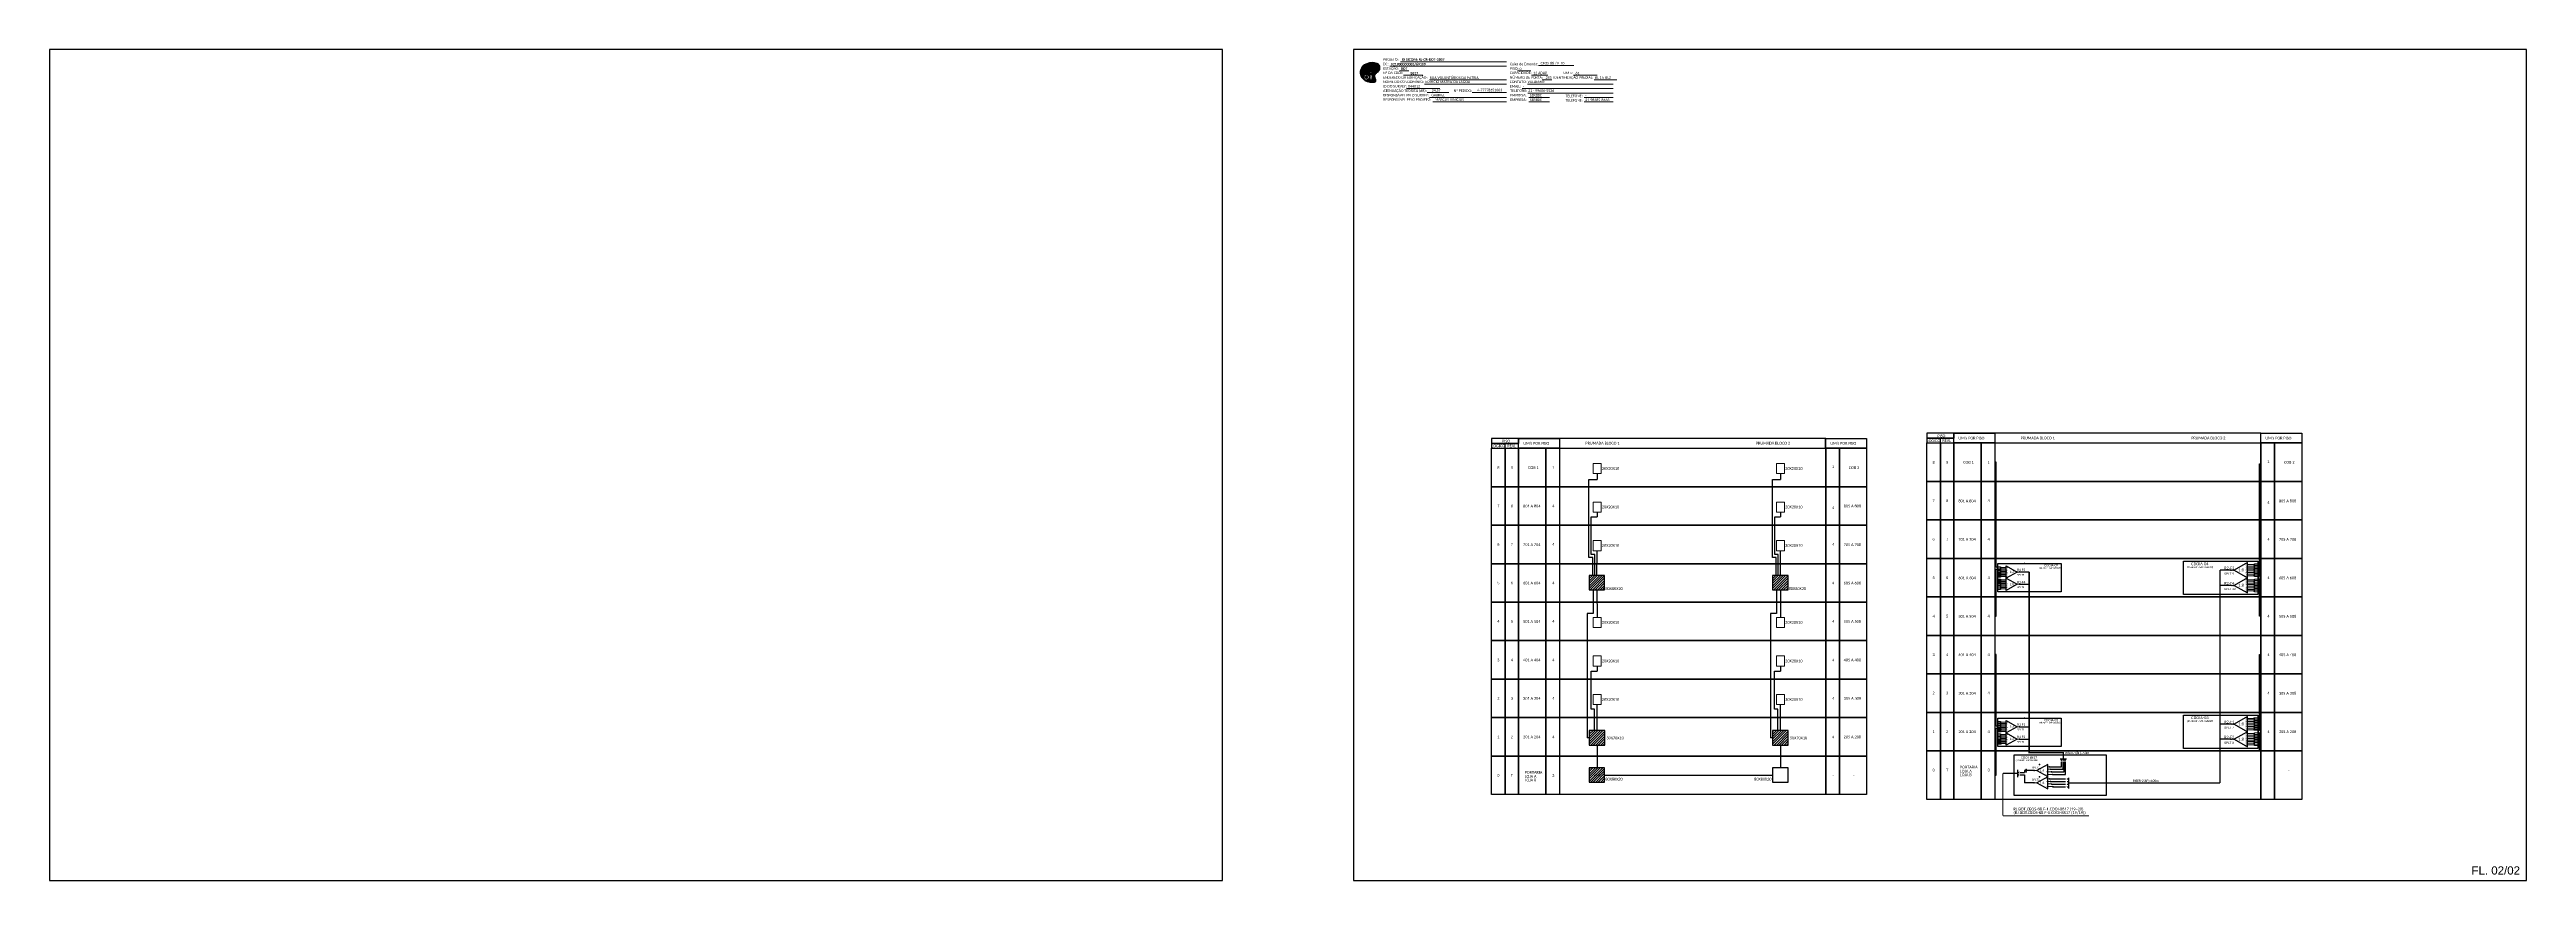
# Paper-space layout 'CDOI-8817' of a CAD drawing. Header units: inches. Extents: x 1 to 1772, y 2 to 596.
# The model-space entities are those that its viewports show. They can reach past a viewport. Long polylines and large blocks are cut down to what shows.
import ezdxf
from ezdxf.enums import TextEntityAlignment as Align

# ---------------------------------------------------------------- set-up
doc = ezdxf.new("R2010")
doc.units = ezdxf.units.IN
doc.header["$MEASUREMENT"] = 0
doc.linetypes.add('ARILSUPP', pattern=[2.98, 1.42, -0.71, 0.14, -0.71])
doc.layers.add('LC1', color=3, linetype='Continuous')
doc.styles.add('ARIAL', font='arial.ttf')
doc.styles.add('WMF-Calibri0', font='calibri.ttf')
doc.styles.add('WMF-Calibri1', font='calibrib.ttf')
pattern_1 = [(45, (12.0933, 1.386), (-0.8838835, 0.8838835), [])]
pattern_2 = [(45, (143.2108, 1.386), (-0.8838835, 0.8838835), [])]

# ---------------------------------------------------------------- blocks, each defined once
blk = doc.blocks.new('SPLITTER_')
blk.add_point((0, 0))
at = {"style": 'ARIAL', "flags": 4}
blk.add_attdef('SPLT', (0, -3.3), '', height=1.5, dxfattribs=at)
blk = doc.blocks.new('SPLT_1-4_DIV_DIR')
h = blk.add_hatch(color=3)
h.dxf.hatch_style = 1
edge = h.paths.add_edge_path()
edge.add_arc((13.3, 3.5), 0.242, 0, 360)
h = blk.add_hatch(color=3)
h.dxf.hatch_style = 1
edge = h.paths.add_edge_path()
edge.add_arc((14.3, 1.2), 0.242, 0, 360)
h = blk.add_hatch(color=3)
h.dxf.hatch_style = 1
edge = h.paths.add_edge_path()
edge.add_arc((15.3, -1.1), 0.242, 0, 360)
h = blk.add_hatch(color=3)
h.dxf.hatch_style = 1
edge = h.paths.add_edge_path()
edge.add_arc((16.3, -3.4), 0.242, 0, 360)
at = {"color": 1, "lineweight": 0}
blk.add_lwpolyline([(2.2, 0), (0, 0)], dxfattribs=at)
at = {"color": 1}
blk.add_lwpolyline([(11.9, 5.4), (2.2, 0), (11.9, -5.4), (11.9, 5.4)], dxfattribs=at)
at = {"color": 7, "lineweight": 0}
for points in [[(13.3, 3.5), (11.9, 3.5)], [(11.9, 1.2), (14.3, 1.2)], [(11.9, -1.1), (15.3, -1.1)], [(11.9, -3.4), (16.3, -3.4)]]:
    blk.add_lwpolyline(points, dxfattribs=at)
at = {"color": 3}
for centre in [(13.3, 3.5), (14.3, 1.2), (15.3, -1.1), (16.3, -3.4)]:
    blk.add_circle(centre, 0.242, dxfattribs=at)
at = {"color": 1, "style": 'ARIAL'}
for s, height, p in [('1:4', 2, (4.9, -0.9)), ('S1', 0.75, (10.5, 3.1)), ('S2', 0.75, (10.5, 0.8)), ('S3', 0.75, (10.5, -1.5)), ('S4', 0.75, (10.5, -3.8))]:
    blk.add_text(s, height=height, dxfattribs=at).set_placement(p)
blk = doc.blocks.new('SPLT_1-8_SC-APC_ESQ')
at = {"color": 3, "lineweight": 0}
for points in [[(2.4, -3), (0, -3)], [(2.4, -4), (0, -4)], [(2.4, -4.2), (0, -4.2)], [(2.4, -5.2), (0, -5.2)], [(2.4, -5.3), (0, -5.3)], [(2.4, -6.3), (0, -6.3)], [(2.4, -6.5), (0, -6.5)], [(2.4, -7.5), (0, -7.5)], [(2.4, -7.6), (0, -7.6)], [(2.4, -8.6), (0, -8.6)], [(2.4, -8.8), (0, -8.8)], [(2.4, -9.8), (0, -9.8)], [(2.4, -9.9), (0, -9.9)], [(2.4, -10.9), (0, -10.9)], [(2.4, -11.1), (0, -11.1)], [(2.4, -12.1), (0, -12.1)], [(2.4, -3), (2.4, -4)], [(2.4, -4.2), (2.4, -5.2)], [(2.4, -5.3), (2.4, -6.3)], [(2.4, -6.5), (2.4, -7.5)], [(2.4, -7.6), (2.4, -8.6)], [(2.4, -8.8), (2.4, -9.8)], [(2.4, -9.9), (2.4, -10.9)], [(2.4, -11.1), (2.4, -12.1)], [(3, -3.5), (7.4, -3.5)], [(7.4, -4.7), (3, -4.7)], [(7.4, -5.8), (3, -5.8)], [(7.4, -7), (3, -7)], [(7.4, -8.1), (3, -8.1)], [(7.4, -9.3), (3, -9.3)], [(7.4, -10.4), (3, -10.4)], [(7.4, -11.6), (3, -11.6)]]:
    blk.add_lwpolyline(points, dxfattribs=at)
for points in [[(3, -3.2), (2.4, -3.2), (2.4, -3.8), (3, -3.8)], [(3, -4.4), (2.4, -4.4), (2.4, -5), (3, -5)], [(3, -5.5), (2.4, -5.5), (2.4, -6.1), (3, -6.1)], [(3, -6.7), (2.4, -6.7), (2.4, -7.3), (3, -7.3)], [(3, -7.8), (2.4, -7.8), (2.4, -8.4), (3, -8.4)], [(3, -9), (2.4, -9), (2.4, -9.6), (3, -9.6)], [(3, -10.1), (2.4, -10.1), (2.4, -10.7), (3, -10.7)], [(3, -11.3), (2.4, -11.3), (2.4, -11.9), (3, -11.9)]]:
    blk.add_lwpolyline(points, close=True, dxfattribs=at)
at = {"color": 1}
blk.add_lwpolyline([(7.4, -2.1), (17, -7.5), (7.4, -13), (7.4, -2.1)], dxfattribs=at)
at = {"color": 1, "lineweight": 0}
blk.add_lwpolyline([(17, -7.5), (19.3, -7.5)], dxfattribs=at)
at = {"color": 1, "style": 'ARIAL'}
for s, height, p in [('S2', 0.75, (7.6, -5)), ('S3', 0.75, (7.6, -6.2)), ('S4', 0.75, (7.6, -7.4)), ('S5', 0.75, (7.5, -8.6)), ('S6', 0.75, (7.6, -9.7)), ('S7', 0.75, (7.6, -10.8)), ('S8', 0.75, (7.6, -11.9)), ('S1', 0.75, (7.7, -3.8)), ('1:8', 2, (10.5, -8.4))]:
    blk.add_text(s, height=height, dxfattribs=at).set_placement(p)
blk = doc.blocks.new('A$C415C251F')
at = {"color": 3}
blk.add_point((0, 0), dxfattribs=at)
blk = doc.blocks.new('LEG_CDOIA8_C-SPLT_ESQ')
at = {"color": 3, "extrusion": (0, 0, -1), "xscale": -1, "zscale": -1}
blk.add_blockref('A$C415C251F', (0, 0), dxfattribs=at)
at = {"style": 'ARIAL', "flags": 4}
blk.add_attdef('SPLITAGEM', text='', height=1.5, dxfattribs=at).set_placement((18.6, -12.6), align=Align.CENTER)
at = {"color": 1, "style": 'WMF-Calibri0', "flags": 4}
blk.add_attdef('MODELO', text='', height=1.5, dxfattribs=at).set_placement((22.5, -4.5), align=Align.CENTER)
blk.add_attdef('CDO', (21.4, -2.6), '', height=2, dxfattribs=at)
blk = doc.blocks.new('OI')
h = blk.add_hatch(color=40)
edge = h.paths.add_edge_path()
edge.add_spline(control_points=[(4.4, -0.7), (3.9, -1), (3.3, -1.5), (2.8, -2.6), (2.9, -3.5), (3.1, -4.3), (3.3, -4.9), (3.4, -5.4), (3.4, -5.9), (3.2, -6.4), (2.5, -6.6), (1.7, -6.6), (0.6, -6.7), (-0.6, -6.4), (-1.6, -6.1), (-2.8, -5.6), (-3.9, -4.8), (-4.9, -3.7), (-5.3, -2.6), (-5.6, -1.9), (-5.8, -1), (-5.7, 0.5), (-5.1, 2), (-4.1, 3), (-3.3, 3.6), (-2.4, 4.2), (-1.4, 4.4), (-0.6, 4.7), (0.8, 4.9), (2.2, 5), (3.8, 4.6), (4.7, 4.2), (5.4, 3.7), (5.8, 3), (6, 2.2), (6, 1.5), (5.7, 0.6), (5.3, 0.1), (4.9, -0.4), (4.5, -0.6), (4.4, -0.7)], knot_values=[0, 0, 0, 0, 1.60434, 2.417191, 3.427595, 4.282808, 4.776746, 5.304182, 5.888771, 6.258406, 6.858137, 7.79129, 8.986195, 10.124242, 11.187857, 12.242908, 13.953784, 15.414161, 16.515391, 17.349188, 17.675853, 19.552021, 21.515531, 22.568638, 23.63245, 24.621084, 25.782718, 26.745347, 27.142653, 29.870543, 31.004649, 31.921532, 32.709589, 33.801391, 34.042471, 35.192333, 35.971461, 36.628871, 37.254359, 37.836911, 37.836911, 37.836911, 37.836911], degree=3, periodic=0)
h.paths.add_polyline_path([(1.1, -0.9, -1), (0, -0.9, -1)], flags=16)
edge = h.paths.add_edge_path(flags=16)
edge.add_ellipse((0.6, -3.6), major_axis=(-0.02, 1.71), ratio=0.361305, start_angle=0, end_angle=360)
h.paths.add_polyline_path([(-0.4, -3.6, -1), (-3.8, -3.6, -1)], flags=16)
edge = h.paths.add_edge_path(flags=0)
edge.add_ellipse((-2.1, -3.6), major_axis=(0, 0.885), ratio=0.758294, start_angle=0, end_angle=360)
at = {"color": 40}
for centre, radius in [((-2.1, -3.6), 1.72), ((0.5, -0.9), 0.587)]:
    blk.add_circle(centre, radius, dxfattribs=at)
blk.add_ellipse((-2.1, -3.6), major_axis=(0, 0.885), ratio=0.758294, start_param=-3.14159265358979, end_param=3.14159265358979, dxfattribs=at)
blk.add_ellipse((0.6, -3.6), major_axis=(-0.02, 1.71), ratio=0.361305, dxfattribs=at)
at = {"color": 40, "start_tangent": (-0.800898, -0.598801), "end_tangent": (-0.800898, -0.598801)}
blk.add_spline([(4.4, -0.7), (3.2, -1.8), (2.9, -2.5), (2.9, -3.5), (3.1, -4.4), (3.3, -4.8), (3.4, -5.4), (3.4, -6), (3.2, -6.3), (2.7, -6.5), (1.7, -6.6), (0.5, -6.6), (-0.6, -6.4), (-1.6, -6.1), (-2.6, -5.7), (-3.9, -4.7), (-4.9, -3.6), (-5.4, -2.6), (-5.6, -1.8), (-5.7, -1.5), (-5.6, 0.4), (-4.8, 2.2), (-4.1, 3), (-3.3, 3.6), (-2.4, 4.1), (-1.3, 4.5), (-0.4, 4.7), (0, 4.8), (2.7, 4.8), (3.8, 4.5), (4.7, 4.2), (5.3, 3.7), (5.9, 2.7), (5.9, 2.5), (5.9, 1.3), (5.7, 0.6), (5.3, 0.1), (4.8, -0.4), (4.4, -0.7)], degree=3, dxfattribs=at)

msp = doc.modelspace()

# ---------------------------------------------------------------- hatches: boundary and pattern name
h = msp.add_hatch()
h.set_pattern_fill('ANSI31', color=1, scale=10, style=0)
h.set_pattern_definition(pattern_1)
h.paths.add_polyline_path([(2137.4, 1054), (2137.4, 1064.3), (2126.3, 1064.3), (2126.3, 1054)])
h = msp.add_hatch()
h.set_pattern_fill('ANSI31', color=1, scale=10, style=0)
h.set_pattern_definition(pattern_2)
h.paths.add_polyline_path([(2268.5, 1054), (2268.5, 1064.3), (2257.4, 1064.3), (2257.4, 1054)])
h = msp.add_hatch(color=3)
h.dxf.hatch_style = 1
edge = h.paths.add_edge_path()
edge.add_arc((2434, 1066.8), 0.207, 0, 360)
h = msp.add_hatch(color=3)
h.dxf.hatch_style = 1
edge = h.paths.add_edge_path()
edge.add_arc((2585.2, 1068.1), 0.256, 0, 360)
h = msp.add_hatch(color=3)
h.dxf.hatch_style = 1
edge = h.paths.add_edge_path()
edge.add_arc((2434, 1058), 0.207, 0, 360)
h = msp.add_hatch(color=3)
h.dxf.hatch_style = 1
edge = h.paths.add_edge_path()
edge.add_arc((2585.2, 1057.2), 0.256, 0, 360)
h = msp.add_hatch(color=3)
h.dxf.hatch_style = 1
edge = h.paths.add_edge_path()
edge.add_arc((2434, 956.1), 0.207, 0, 360)
h = msp.add_hatch(color=3)
h.dxf.hatch_style = 1
edge = h.paths.add_edge_path()
edge.add_arc((2585.2, 958.1), 0.256, 0, 360)
h = msp.add_hatch()
h.set_pattern_fill('ANSI31', color=1, scale=10, style=0)
h.set_pattern_definition(pattern_1)
h.paths.add_polyline_path([(2126.4, 953.4), (2126.4, 943), (2137.5, 943), (2137.5, 953.4)])
h = msp.add_hatch()
h.set_pattern_fill('ANSI31', color=1, scale=10, style=0)
h.set_pattern_definition(pattern_2)
h.paths.add_polyline_path([(2257.5, 953.4), (2257.5, 943), (2268.7, 943), (2268.7, 953.4)])
h = msp.add_hatch(color=3)
h.dxf.hatch_style = 1
edge = h.paths.add_edge_path()
edge.add_arc((2434, 947.3), 0.207, 0, 360)
h = msp.add_hatch(color=3)
h.dxf.hatch_style = 1
edge = h.paths.add_edge_path()
edge.add_arc((2585.2, 947.2), 0.256, 0, 360)
h = msp.add_hatch()
h.set_pattern_fill('ANSI31', color=1, scale=10, style=0)
h.set_pattern_definition(pattern_1)
h.paths.add_polyline_path([(2126.3, 926.8), (2126.3, 916.5), (2137.4, 916.5), (2137.4, 926.8)])
h.paths.add_polyline_path([(2129, 920.2), (2134.7, 920.2), (2134.7, 923.1), (2129, 923.1)], flags=24)
h = msp.add_hatch(color=3)
h.dxf.hatch_style = 1
edge = h.paths.add_edge_path()
edge.add_arc((2444.5, 924.8), 0.205, 0, 360)
h = msp.add_hatch(color=3)
h.dxf.hatch_style = 1
edge = h.paths.add_edge_path()
edge.add_arc((2444.5, 916.1), 0.205, 0, 360)

# ---------------------------------------------------------------- linework, layer by layer
for points in [[(1957.9, 846.3), (2796.5, 846.3), (2796.5, 1440.3), (1957.9, 1440.3), (1957.9, 846.3)], [(1957.9, 846.3), (2796.5, 846.3), (2796.5, 1440.3), (1957.9, 1440.3), (1957.9, 846.3)], [(2066.2, 1155.2), (2066.2, 1158.7)], [(2075.9, 1155.2), (2295.5, 1155.2), (2295.5, 1162.1), (2075.9, 1162.1), (2075.9, 1162.1), (2075.9, 1158.7)], [(2295.4, 1155.2), (2295.4, 1162.1)], [(2377.4, 1159), (2377.4, 1162.4)], [(2387.1, 1159), (2606.6, 1159), (2606.6, 1165.9), (2387.1, 1165.9), (2387.1, 1165.9), (2387.1, 1162.4)], [(2606.6, 1159), (2606.6, 1165.9)], [(2132, 999.5), (2132, 995.8)], [(2263.1, 999.5), (2263.1, 995.8)], [(2137.4, 921.6), (2257.5, 921.6)]]:
    msp.add_lwpolyline(points)
at = {"color": 7, "lineweight": 0}
for points in [[(1983.7, 1428.3), (2067.3, 1428.3)], [(1990.8, 1425), (1997.4, 1425)], [(1991.4, 1431.5), (2067.3, 1431.5)], [(1993.5, 1421.9), (2007.5, 1421.9)], [(2012.1, 1418.7), (2067.3, 1418.7)], [(2075.1, 1425), (2084.6, 1425)], [(2085.2, 1421.9), (2096.8, 1421.9)], [(2090.2, 1428.8), (2115.3, 1428.8)], [(2092.8, 1418.7), (2099.7, 1418.7)], [(2115.1, 1421.9), (2132, 1421.9)], [(2129.9, 1418.7), (2146.1, 1418.7)], [(1995.8, 1412.5), (2019.5, 1412.5)], [(2008.7, 1415.6), (2067.3, 1415.6)], [(2010.4, 1409.6), (2026, 1409.6)], [(2012.1, 1406), (2067.3, 1406)], [(2014.6, 1402.8), (2067.3, 1402.8)], [(2042.7, 1409.6), (2067.2, 1409.6)], [(2043.2, 1409.6), (2067.3, 1409.6)], [(2078.3, 1412.3), (2143.5, 1412.3)], [(2082.3, 1415.6), (2143.5, 1415.6)], [(2082.5, 1409.1), (2143.5, 1409.1)], [(2083.2, 1406), (2098, 1406)], [(2083.2, 1402.8), (2098, 1402.8)], [(2122.8, 1406), (2143.5, 1406)], [(2122.8, 1402.8), (2143.5, 1402.8)]]:
    msp.add_lwpolyline(points, dxfattribs=at)
at = {"color": 0}
for points in [[(2056.5, 1158.7), (2075.9, 1158.7), (2075.9, 1162.1), (2056.5, 1162.1)], [(2056.5, 1155.2), (2075.9, 1155.2), (2075.9, 1158.7), (2056.5, 1158.7)], [(2367.7, 1162.4), (2387.1, 1162.4), (2387.1, 1165.9), (2367.7, 1165.9)], [(2367.7, 1159), (2387.1, 1159), (2387.1, 1162.4), (2367.7, 1162.4)]]:
    msp.add_lwpolyline(points, close=True, dxfattribs=at)
for points in [[(2056.5, 1155.2), (2066.2, 1155.2), (2066.2, 1127.7), (2056.5, 1127.7)], [(2066.2, 1155.2), (2075.9, 1155.2), (2075.9, 1127.7), (2066.2, 1127.7)], [(2075.9, 1162.1), (2105.1, 1162.1), (2105.1, 1155.2), (2075.9, 1155.2)], [(2075.9, 1155.2), (2295.5, 1155.2), (2295.5, 1127.7), (2075.9, 1127.7)], [(2075.9, 1155.2), (2095.4, 1155.2), (2095.4, 1127.7), (2075.9, 1127.7)], [(2095.4, 1155.2), (2105.1, 1155.2), (2105.1, 1127.7), (2095.4, 1127.7)], [(2295.5, 1162.1), (2324.6, 1162.1), (2324.6, 1155.2), (2295.5, 1155.2)], [(2295.5, 1155.2), (2305.2, 1155.2), (2305.2, 1127.7), (2295.5, 1127.7)], [(2305.2, 1155.2), (2324.6, 1155.2), (2324.6, 1127.7), (2305.2, 1127.7)], [(2367.7, 1159), (2377.4, 1159), (2377.4, 1131.5), (2367.7, 1131.5)], [(2377.4, 1159), (2387.1, 1159), (2387.1, 1131.5), (2377.4, 1131.5)], [(2387.1, 1165.9), (2416.3, 1165.9), (2416.3, 1159), (2387.1, 1159)], [(2387.1, 1159), (2606.6, 1159), (2606.6, 1131.5), (2387.1, 1131.5)], [(2387.1, 1159), (2406.6, 1159), (2406.6, 1131.5), (2387.1, 1131.5)], [(2406.6, 1159), (2416.3, 1159), (2416.3, 1131.5), (2406.6, 1131.5)], [(2606.6, 1165.9), (2635.8, 1165.9), (2635.8, 1159), (2606.6, 1159)], [(2606.6, 1159), (2616.4, 1159), (2616.4, 1131.5), (2606.6, 1131.5)], [(2616.4, 1159), (2635.8, 1159), (2635.8, 1131.5), (2616.4, 1131.5)], [(2056.5, 1127.7), (2066.2, 1127.7), (2066.2, 1100.2), (2056.5, 1100.2)], [(2066.2, 1127.7), (2075.9, 1127.7), (2075.9, 1100.2), (2066.2, 1100.2)], [(2075.9, 1127.7), (2295.5, 1127.7), (2295.5, 1100.2), (2075.9, 1100.2)], [(2075.9, 1127.7), (2095.4, 1127.7), (2095.4, 1100.2), (2075.9, 1100.2)], [(2095.4, 1127.7), (2105.1, 1127.7), (2105.1, 1100.2), (2095.4, 1100.2)], [(2295.5, 1127.7), (2305.2, 1127.7), (2305.2, 1100.2), (2295.5, 1100.2)], [(2305.2, 1127.7), (2324.6, 1127.7), (2324.6, 1100.2), (2305.2, 1100.2)], [(2367.7, 1131.5), (2377.4, 1131.5), (2377.4, 1104), (2367.7, 1104)], [(2377.4, 1131.5), (2387.1, 1131.5), (2387.1, 1104), (2377.4, 1104)], [(2387.1, 1131.5), (2606.6, 1131.5), (2606.6, 1104), (2387.1, 1104)], [(2387.1, 1131.5), (2406.6, 1131.5), (2406.6, 1104), (2387.1, 1104)], [(2406.6, 1131.5), (2416.3, 1131.5), (2416.3, 1104), (2406.6, 1104)], [(2606.6, 1131.5), (2616.4, 1131.5), (2616.4, 1104), (2606.6, 1104)], [(2616.4, 1131.5), (2635.8, 1131.5), (2635.8, 1104), (2616.4, 1104)], [(2056.5, 1100.2), (2066.2, 1100.2), (2066.2, 1072.7), (2056.5, 1072.7)], [(2066.2, 1100.2), (2075.9, 1100.2), (2075.9, 1072.7), (2066.2, 1072.7)], [(2075.9, 1100.2), (2295.5, 1100.2), (2295.5, 1072.7), (2075.9, 1072.7)], [(2075.9, 1100.2), (2095.4, 1100.2), (2095.4, 1072.7), (2075.9, 1072.7)], [(2095.4, 1100.2), (2105.1, 1100.2), (2105.1, 1072.7), (2095.4, 1072.7)], [(2295.5, 1100.2), (2305.2, 1100.2), (2305.2, 1072.7), (2295.5, 1072.7)], [(2305.2, 1100.2), (2324.6, 1100.2), (2324.6, 1072.7), (2305.2, 1072.7)], [(2367.7, 1104), (2377.4, 1104), (2377.4, 1076.5), (2367.7, 1076.5)], [(2377.4, 1104), (2387.1, 1104), (2387.1, 1076.5), (2377.4, 1076.5)], [(2387.1, 1104), (2606.6, 1104), (2606.6, 1076.5), (2387.1, 1076.5)], [(2387.1, 1104), (2406.6, 1104), (2406.6, 1076.5), (2387.1, 1076.5)], [(2406.6, 1104), (2416.3, 1104), (2416.3, 1076.5), (2406.6, 1076.5)], [(2606.6, 1104), (2616.4, 1104), (2616.4, 1076.5), (2606.6, 1076.5)], [(2616.4, 1104), (2635.8, 1104), (2635.8, 1076.5), (2616.4, 1076.5)], [(2056.5, 1072.7), (2066.2, 1072.7), (2066.2, 1045.2), (2056.5, 1045.2)], [(2066.2, 1072.7), (2075.9, 1072.7), (2075.9, 1045.2), (2066.2, 1045.2)], [(2075.9, 1072.7), (2295.5, 1072.7), (2295.5, 1045.2), (2075.9, 1045.2)], [(2075.9, 1072.7), (2095.4, 1072.7), (2095.4, 1045.2), (2075.9, 1045.2)], [(2095.4, 1072.7), (2105.1, 1072.7), (2105.1, 1045.2), (2095.4, 1045.2)], [(2295.5, 1072.7), (2305.2, 1072.7), (2305.2, 1045.2), (2295.5, 1045.2)], [(2305.2, 1072.7), (2324.6, 1072.7), (2324.6, 1045.2), (2305.2, 1045.2)], [(2367.7, 1076.5), (2377.4, 1076.5), (2377.4, 1049), (2367.7, 1049)], [(2377.4, 1076.5), (2387.1, 1076.5), (2387.1, 1049), (2377.4, 1049)], [(2387.1, 1076.5), (2606.6, 1076.5), (2606.6, 1049), (2387.1, 1049)], [(2387.1, 1076.5), (2406.6, 1076.5), (2406.6, 1049), (2387.1, 1049)], [(2406.6, 1076.5), (2416.3, 1076.5), (2416.3, 1049), (2406.6, 1049)], [(2606.6, 1076.5), (2616.4, 1076.5), (2616.4, 1049), (2606.6, 1049)], [(2616.4, 1076.5), (2635.8, 1076.5), (2635.8, 1049), (2616.4, 1049)], [(2056.5, 1045.2), (2066.2, 1045.2), (2066.2, 1017.7), (2056.5, 1017.7)], [(2066.2, 1045.2), (2075.9, 1045.2), (2075.9, 1017.7), (2066.2, 1017.7)], [(2075.9, 1045.2), (2295.5, 1045.2), (2295.5, 1017.7), (2075.9, 1017.7)], [(2075.9, 1045.2), (2095.4, 1045.2), (2095.4, 1017.7), (2075.9, 1017.7)], [(2095.4, 1045.2), (2105.1, 1045.2), (2105.1, 1017.7), (2095.4, 1017.7)], [(2295.5, 1045.2), (2305.2, 1045.2), (2305.2, 1017.7), (2295.5, 1017.7)], [(2305.2, 1045.2), (2324.6, 1045.2), (2324.6, 1017.7), (2305.2, 1017.7)], [(2367.7, 1049), (2377.4, 1049), (2377.4, 1021.4), (2367.7, 1021.4)], [(2377.4, 1049), (2387.1, 1049), (2387.1, 1021.4), (2377.4, 1021.4)], [(2387.1, 1049), (2606.6, 1049), (2606.6, 1021.4), (2387.1, 1021.4)], [(2387.1, 1049), (2406.6, 1049), (2406.6, 1021.4), (2387.1, 1021.4)], [(2406.6, 1049), (2416.3, 1049), (2416.3, 1021.4), (2406.6, 1021.4)], [(2606.6, 1049), (2616.4, 1049), (2616.4, 1021.4), (2606.6, 1021.4)], [(2616.4, 1049), (2635.8, 1049), (2635.8, 1021.4), (2616.4, 1021.4)], [(2056.5, 1017.7), (2066.2, 1017.7), (2066.2, 990.2), (2056.5, 990.2)], [(2066.2, 1017.7), (2075.9, 1017.7), (2075.9, 990.2), (2066.2, 990.2)], [(2075.9, 1017.7), (2295.5, 1017.7), (2295.5, 990.2), (2075.9, 990.2)], [(2075.9, 1017.7), (2095.4, 1017.7), (2095.4, 990.2), (2075.9, 990.2)], [(2095.4, 1017.7), (2105.1, 1017.7), (2105.1, 990.2), (2095.4, 990.2)], [(2295.5, 1017.7), (2305.2, 1017.7), (2305.2, 990.2), (2295.5, 990.2)], [(2305.2, 1017.7), (2324.6, 1017.7), (2324.6, 990.2), (2305.2, 990.2)], [(2367.7, 1021.4), (2377.4, 1021.4), (2377.4, 993.9), (2367.7, 993.9)], [(2377.4, 1021.4), (2387.1, 1021.4), (2387.1, 993.9), (2377.4, 993.9)], [(2387.1, 1021.4), (2606.6, 1021.4), (2606.6, 993.9), (2387.1, 993.9)], [(2387.1, 1021.4), (2406.6, 1021.4), (2406.6, 993.9), (2387.1, 993.9)], [(2406.6, 1021.4), (2416.3, 1021.4), (2416.3, 993.9), (2406.6, 993.9)], [(2606.6, 1021.4), (2616.4, 1021.4), (2616.4, 993.9), (2606.6, 993.9)], [(2616.4, 1021.4), (2635.8, 1021.4), (2635.8, 993.9), (2616.4, 993.9)], [(2367.7, 993.9), (2377.4, 993.9), (2377.4, 966.4), (2367.7, 966.4)], [(2377.4, 993.9), (2387.1, 993.9), (2387.1, 966.4), (2377.4, 966.4)], [(2387.1, 993.9), (2606.6, 993.9), (2606.6, 966.4), (2387.1, 966.4)], [(2387.1, 993.9), (2406.6, 993.9), (2406.6, 966.4), (2387.1, 966.4)], [(2406.6, 993.9), (2416.3, 993.9), (2416.3, 966.4), (2406.6, 966.4)], [(2606.6, 993.9), (2616.4, 993.9), (2616.4, 966.4), (2606.6, 966.4)], [(2616.4, 993.9), (2635.8, 993.9), (2635.8, 966.4), (2616.4, 966.4)], [(2056.5, 990.2), (2066.2, 990.2), (2066.2, 962.7), (2056.5, 962.7)], [(2066.2, 990.2), (2075.9, 990.2), (2075.9, 962.7), (2066.2, 962.7)], [(2075.9, 990.2), (2295.5, 990.2), (2295.5, 962.7), (2075.9, 962.7)], [(2075.9, 990.2), (2095.4, 990.2), (2095.4, 962.7), (2075.9, 962.7)], [(2095.4, 990.2), (2105.1, 990.2), (2105.1, 962.7), (2095.4, 962.7)], [(2295.5, 990.2), (2305.2, 990.2), (2305.2, 962.7), (2295.5, 962.7)], [(2305.2, 990.2), (2324.6, 990.2), (2324.6, 962.7), (2305.2, 962.7)], [(2056.5, 962.7), (2066.2, 962.7), (2066.2, 935.2), (2056.5, 935.2)], [(2066.2, 962.7), (2075.9, 962.7), (2075.9, 935.2), (2066.2, 935.2)], [(2075.9, 962.7), (2295.5, 962.7), (2295.5, 935.2), (2075.9, 935.2)], [(2075.9, 962.7), (2095.4, 962.7), (2095.4, 935.2), (2075.9, 935.2)], [(2095.4, 962.7), (2105.1, 962.7), (2105.1, 935.2), (2095.4, 935.2)], [(2295.5, 962.7), (2305.2, 962.7), (2305.2, 935.2), (2295.5, 935.2)], [(2305.2, 962.7), (2324.6, 962.7), (2324.6, 935.2), (2305.2, 935.2)], [(2367.7, 966.4), (2377.4, 966.4), (2377.4, 938.9), (2367.7, 938.9)], [(2377.4, 966.4), (2387.1, 966.4), (2387.1, 938.9), (2377.4, 938.9)], [(2387.1, 966.4), (2606.6, 966.4), (2606.6, 938.9), (2387.1, 938.9)], [(2387.1, 966.4), (2406.6, 966.4), (2406.6, 938.9), (2387.1, 938.9)], [(2406.6, 966.4), (2416.3, 966.4), (2416.3, 938.9), (2406.6, 938.9)], [(2606.6, 966.4), (2616.4, 966.4), (2616.4, 938.9), (2606.6, 938.9)], [(2616.4, 966.4), (2635.8, 966.4), (2635.8, 938.9), (2616.4, 938.9)], [(2367.7, 938.9), (2377.4, 938.9), (2377.4, 904.1), (2367.7, 904.1)], [(2377.4, 938.9), (2387.1, 938.9), (2387.1, 904.1), (2377.4, 904.1)], [(2387.1, 938.9), (2606.6, 938.9), (2606.6, 904.1), (2387.1, 904.1)], [(2387.1, 938.9), (2406.6, 938.9), (2406.6, 904.1), (2387.1, 904.1)], [(2406.6, 938.9), (2416.3, 938.9), (2416.3, 904.1), (2406.6, 904.1)], [(2606.6, 938.9), (2616.4, 938.9), (2616.4, 904.1), (2606.6, 904.1)], [(2616.4, 938.9), (2635.8, 938.9), (2635.8, 904.1), (2616.4, 904.1)], [(2056.5, 935.2), (2066.2, 935.2), (2066.2, 907.7), (2056.5, 907.7)], [(2066.2, 935.2), (2075.9, 935.2), (2075.9, 907.7), (2066.2, 907.7)], [(2075.9, 935.2), (2295.5, 935.2), (2295.5, 907.7), (2075.9, 907.7)], [(2075.9, 935.2), (2095.4, 935.2), (2095.4, 907.7), (2075.9, 907.7)], [(2095.4, 935.2), (2105.1, 935.2), (2105.1, 907.7), (2095.4, 907.7)], [(2295.5, 935.2), (2305.2, 935.2), (2305.2, 907.7), (2295.5, 907.7)], [(2305.2, 935.2), (2324.6, 935.2), (2324.6, 907.7), (2305.2, 907.7)]]:
    msp.add_lwpolyline(points, close=True)
at = {"color": 0, "lineweight": 0}
for points in [[(2129.2, 1144.3), (2134.8, 1144.3), (2134.8, 1137.1), (2129.2, 1137.1)], [(2260.3, 1144.3), (2265.9, 1144.3), (2265.9, 1137.1), (2260.3, 1137.1)], [(2129.2, 1116.8), (2134.8, 1116.8), (2134.8, 1109.6), (2129.2, 1109.6)], [(2260.3, 1116.8), (2265.9, 1116.8), (2265.9, 1109.6), (2260.3, 1109.6)], [(2129.2, 1089.3), (2134.8, 1089.3), (2134.8, 1082), (2129.2, 1082)], [(2260.3, 1089.3), (2265.9, 1089.3), (2265.9, 1082), (2260.3, 1082)], [(2129.2, 1034.3), (2134.8, 1034.3), (2134.8, 1027), (2129.2, 1027)], [(2260.3, 1034.3), (2265.9, 1034.3), (2265.9, 1027), (2260.3, 1027)], [(2129.2, 1006.8), (2134.8, 1006.8), (2134.8, 999.5), (2129.2, 999.5)], [(2260.3, 1006.8), (2265.9, 1006.8), (2265.9, 999.5), (2260.3, 999.5)], [(2129.2, 979.3), (2134.8, 979.3), (2134.8, 972), (2129.2, 972)], [(2260.3, 979.3), (2265.9, 979.3), (2265.9, 972), (2260.3, 972)]]:
    msp.add_lwpolyline(points, close=True, dxfattribs=at)
at = {"color": 3}
for points in [[(2132, 1137.1), (2132, 1132.8)], [(2263.1, 1137.1), (2263.1, 1132.8)], [(2417.4, 1070.5), (2417.4, 1145.2), (2416.3, 1145.2)], [(2605.5, 1063.6), (2605.6, 1144.1), (2606.6, 1144.1)], [(2128.9, 1064.3), (2128.9, 1077.1), (2126.2, 1077.1), (2126.2, 1132.8), (2132, 1132.8)], [(2260, 1064.3), (2260, 1077.1), (2257.4, 1077.1), (2257.4, 1132.8), (2263.1, 1132.8)], [(2130.4, 1064.3), (2130.4, 1079.3), (2127.8, 1079.3), (2127.8, 1106.2), (2132, 1106.2)], [(2132, 1109.6), (2132, 1106.2)], [(2261.5, 1064.3), (2261.5, 1079.3), (2259, 1079.3), (2259, 1106.2), (2263.1, 1106.2)], [(2263.1, 1109.6), (2263.1, 1106.2)], [(2131.8, 1064.3), (2132, 1082)], [(2263, 1064.3), (2263.1, 1082)], [(2416.3, 1035.2), (2417.4, 1035.2), (2417.4, 1068.5), (2418.5, 1069.5), (2417.4, 1070.5), (2417.4, 1070.5)], [(2606.6, 1035.2), (2605.5, 1035.2), (2605.5, 1061.6), (2604.5, 1062.6), (2605.5, 1063.6), (2605.5, 1063.6)], [(2129.1, 1054), (2129.1, 1037.2), (2124.9, 1037.2), (2124.9, 948.1)], [(2131.8, 1054), (2132, 1034.3)], [(2260.2, 1054), (2260.2, 1037.2), (2256, 1037.2), (2256, 948.1)], [(2263, 1054), (2263.1, 1034.3)], [(2130.2, 953.4), (2130.2, 968.7), (2127.7, 968.7), (2127.7, 995.8), (2132, 995.8)], [(2261.3, 953.4), (2261.3, 968.7), (2258.8, 968.7), (2258.8, 995.8), (2263.1, 995.8)], [(2417.4, 956.8), (2417.4, 1007.7), (2416.3, 1007.7)], [(2605.5, 953.6), (2605.6, 1007.7), (2606.6, 1007.7)], [(2132, 953.4), (2132, 972)], [(2263.1, 953.4), (2263.1, 972)], [(2416.3, 921.5), (2417.4, 921.5), (2417.4, 954.8), (2418.5, 955.8), (2417.4, 956.8), (2417.4, 956.8)], [(2126.4, 948.1), (2124.9, 948.1)], [(2132, 943), (2132, 926.8)], [(2257.5, 948.1), (2256, 948.1)], [(2263.1, 943), (2263.1, 926.8)], [(2606.6, 939.4), (2605.5, 939.4), (2605.5, 951.6), (2604.5, 952.6), (2605.5, 953.6), (2605.5, 953.6)], [(2432.6, 923.5), (2433.5, 923.5)], [(2434.4, 923.5), (2437.6, 923.5)], [(2444.5, 924.8), (2437.6, 924.8), (2437.6, 923.5)]]:
    msp.add_lwpolyline(points, dxfattribs=at)
at = {"color": 1}
for points in [[(2137.4, 1064.3), (2126.3, 1064.3), (2126.3, 1054), (2137.4, 1054)], [(2268.5, 1064.3), (2257.4, 1064.3), (2257.4, 1054), (2268.5, 1054)], [(2418.5, 1072.8), (2463.8, 1072.8), (2463.8, 1052.7), (2418.5, 1052.7)], [(2551.3, 1074.5), (2604.5, 1074.5), (2604.5, 1050.6), (2551.3, 1050.6)], [(2418.5, 962.2), (2463.8, 962.2), (2463.8, 942.1), (2418.5, 942.1)], [(2551.3, 964.5), (2604.5, 964.5), (2604.5, 940.6), (2551.3, 940.6)], [(2137.5, 953.4), (2126.4, 953.4), (2126.4, 943), (2137.5, 943)], [(2268.7, 953.4), (2257.5, 953.4), (2257.5, 943), (2268.7, 943)], [(2137.4, 926.8), (2126.3, 926.8), (2126.3, 916.5), (2137.4, 916.5)], [(2268.6, 926.8), (2257.5, 926.8), (2257.5, 916.5), (2268.6, 916.5)], [(2430.3, 936), (2496, 936), (2496, 906.9), (2430.3, 906.9)]]:
    msp.add_lwpolyline(points, close=True, dxfattribs=at)
at = {"color": 5}
for points in [[(2434, 1066.8), (2440.9, 1066.8)], [(2434, 1058), (2440.9, 1058)], [(2434, 956.1), (2440.9, 956.1)], [(2434, 947.3), (2440.9, 947.3)], [(2455.3, 927.6), (2464, 927.6)], [(2456.1, 925.7), (2465.1, 925.7)], [(2456.9, 923.9), (2465.9, 923.9)], [(2457.7, 922.1), (2466.9, 922.1)], [(2463.1, 933.1), (2467.7, 933.1)], [(2464, 932.1), (2464, 933.1)], [(2464, 927.6), (2464, 931)], [(2465.1, 932.1), (2465.1, 933.1)], [(2465.1, 925.7), (2465.1, 931)], [(2465.9, 932.1), (2465.9, 933.1)], [(2465.9, 923.9), (2465.9, 931)], [(2466.9, 932.1), (2466.9, 933.1)], [(2466.9, 922.1), (2466.9, 931)]]:
    msp.add_lwpolyline(points, dxfattribs=at)
at = {"color": 5, "const_width": 1}
msp.add_lwpolyline([(2440.9, 1066.8), (2440.9, 937.7), (2465.4, 937.7), (2465.4, 933.1)], dxfattribs=at)
at = {"color": 6, "const_width": 1}
for points in [[(2577.4, 1068.1), (2577.4, 915.9)], [(2469.1, 915.9), (2577.4, 915.9)]]:
    msp.add_lwpolyline(points, dxfattribs=at)
at = {"color": 6}
for points in [[(2585.2, 1068.1), (2577.4, 1068.1)], [(2585.2, 1057.2), (2577.4, 1057.2)], [(2585.2, 958.1), (2577.4, 958.1)], [(2585.2, 947.2), (2577.4, 947.2)], [(2455.3, 918.9), (2466.9, 918.9)], [(2456.1, 917), (2466.9, 917)], [(2456.9, 915.2), (2466.9, 915.2)], [(2457.7, 913.3), (2466.9, 913.3)], [(2468.1, 918.8), (2469.1, 918.8)], [(2468.1, 916.9), (2469.1, 916.9)], [(2468.1, 915.1), (2469.1, 915.1)], [(2468.1, 913.3), (2469.1, 913.3)], [(2469.1, 919.7), (2469.1, 912.1)]]:
    msp.add_lwpolyline(points, dxfattribs=at)
at = {"color": 1, "lineweight": 0}
for points in [[(2587.4, 1068.1), (2585.2, 1068.1)], [(2587.4, 1057.2), (2585.2, 1057.2)], [(2587.4, 958.1), (2585.2, 958.1)], [(2587.4, 947.2), (2585.2, 947.2)]]:
    msp.add_lwpolyline(points, dxfattribs=at)
at = {"color": 1}
for points in [[(2597.1, 1073.6), (2587.4, 1068.1), (2597.1, 1062.7), (2597.1, 1073.6)], [(2597.1, 1062.7), (2587.4, 1057.2), (2597.1, 1051.8), (2597.1, 1062.7)], [(2597.1, 963.5), (2587.4, 958.1), (2597.1, 952.6), (2597.1, 963.5)], [(2597.1, 952.6), (2587.4, 947.2), (2597.1, 941.7), (2597.1, 952.6)], [(2432.6, 925.3), (2432.6, 920.2)]]:
    msp.add_lwpolyline(points, dxfattribs=at)
at = {"color": 3, "lineweight": 0}
for points in [[(2601.5, 1072.1), (2597.1, 1072.1)], [(2597.1, 1071), (2601.5, 1071)], [(2597.1, 1069.8), (2601.5, 1069.8)], [(2597.1, 1068.7), (2601.5, 1068.7)], [(2597.1, 1067.5), (2601.5, 1067.5)], [(2597.1, 1066.4), (2601.5, 1066.4)], [(2597.1, 1065.2), (2601.5, 1065.2)], [(2597.1, 1064.1), (2601.5, 1064.1)], [(2602, 1072.6), (2602, 1071.6)], [(2602, 1072.6), (2604.5, 1072.6)], [(2602, 1071.6), (2604.5, 1071.6)], [(2602, 1071.5), (2602, 1070.5)], [(2602, 1071.5), (2604.5, 1071.5)], [(2602, 1070.5), (2604.5, 1070.5)], [(2602, 1070.3), (2602, 1069.3)], [(2602, 1070.3), (2604.5, 1070.3)], [(2602, 1069.3), (2604.5, 1069.3)], [(2602, 1069.2), (2602, 1068.2)], [(2602, 1069.2), (2604.5, 1069.2)], [(2602, 1068.2), (2604.5, 1068.2)], [(2602, 1068), (2602, 1067)], [(2602, 1068), (2604.5, 1068)], [(2602, 1067), (2604.5, 1067)], [(2602, 1066.9), (2602, 1065.9)], [(2602, 1066.9), (2604.5, 1066.9)], [(2602, 1065.9), (2604.5, 1065.9)], [(2602, 1065.7), (2602, 1064.7)], [(2602, 1065.7), (2604.5, 1065.7)], [(2602, 1064.7), (2604.5, 1064.7)], [(2602, 1064.6), (2602, 1063.6)], [(2602, 1064.6), (2604.5, 1064.6)], [(2602, 1063.6), (2604.5, 1063.6)], [(2601.5, 1061.2), (2597.1, 1061.2)], [(2597.1, 1060.1), (2601.5, 1060.1)], [(2597.1, 1058.9), (2601.5, 1058.9)], [(2597.1, 1057.8), (2601.5, 1057.8)], [(2597.1, 1056.6), (2601.5, 1056.6)], [(2597.1, 1055.5), (2601.5, 1055.5)], [(2597.1, 1054.3), (2601.5, 1054.3)], [(2597.1, 1053.2), (2601.5, 1053.2)], [(2602, 1061.7), (2602, 1060.7)], [(2602, 1061.7), (2604.5, 1061.7)], [(2602, 1060.7), (2604.5, 1060.7)], [(2602, 1060.6), (2602, 1059.6)], [(2602, 1060.6), (2604.5, 1060.6)], [(2602, 1059.6), (2604.5, 1059.6)], [(2602, 1059.4), (2602, 1058.4)], [(2602, 1059.4), (2604.5, 1059.4)], [(2602, 1058.4), (2604.5, 1058.4)], [(2602, 1058.3), (2602, 1057.3)], [(2602, 1058.3), (2604.5, 1058.3)], [(2602, 1057.3), (2604.5, 1057.3)], [(2602, 1057.1), (2602, 1056.1)], [(2602, 1057.1), (2604.5, 1057.1)], [(2602, 1056.1), (2604.5, 1056.1)], [(2602, 1056), (2602, 1055)], [(2602, 1056), (2604.5, 1056)], [(2602, 1055), (2604.5, 1055)], [(2602, 1054.8), (2602, 1053.8)], [(2602, 1054.8), (2604.5, 1054.8)], [(2602, 1053.8), (2604.5, 1053.8)], [(2602, 1053.7), (2602, 1052.7)], [(2602, 1053.7), (2604.5, 1053.7)], [(2602, 1052.7), (2604.5, 1052.7)], [(2601.5, 962.1), (2597.1, 962.1)], [(2597.1, 961), (2601.5, 961)], [(2597.1, 959.8), (2601.5, 959.8)], [(2597.1, 958.7), (2601.5, 958.7)], [(2597.1, 957.5), (2601.5, 957.5)], [(2597.1, 956.4), (2601.5, 956.4)], [(2602, 962.6), (2602, 961.6)], [(2602, 962.6), (2604.5, 962.6)], [(2602, 961.6), (2604.5, 961.6)], [(2602, 961.5), (2602, 960.5)], [(2602, 961.5), (2604.5, 961.5)], [(2602, 960.5), (2604.5, 960.5)], [(2602, 960.3), (2602, 959.3)], [(2602, 960.3), (2604.5, 960.3)], [(2602, 959.3), (2604.5, 959.3)], [(2602, 959.2), (2602, 958.2)], [(2602, 959.2), (2604.5, 959.2)], [(2602, 958.2), (2604.5, 958.2)], [(2602, 958), (2602, 957)], [(2602, 958), (2604.5, 958)], [(2602, 957), (2604.5, 957)], [(2602, 956.8), (2602, 955.9)], [(2602, 956.8), (2604.5, 956.8)], [(2597.1, 955.2), (2601.5, 955.2)], [(2597.1, 954), (2601.5, 954)], [(2601.5, 951.2), (2597.1, 951.2)], [(2597.1, 950.1), (2601.5, 950.1)], [(2597.1, 948.9), (2601.5, 948.9)], [(2597.1, 947.8), (2601.5, 947.8)], [(2597.1, 946.6), (2601.5, 946.6)], [(2597.1, 945.5), (2601.5, 945.5)], [(2597.1, 944.3), (2601.5, 944.3)], [(2597.1, 943.2), (2601.5, 943.2)], [(2602, 955.9), (2604.5, 955.9)], [(2602, 955.7), (2602, 954.7)], [(2602, 955.7), (2604.5, 955.7)], [(2602, 954.7), (2604.5, 954.7)], [(2602, 954.5), (2602, 953.6)], [(2602, 954.5), (2604.5, 954.5)], [(2602, 953.6), (2604.5, 953.6)], [(2602, 951.7), (2602, 950.7)], [(2602, 951.7), (2604.5, 951.7)], [(2602, 950.7), (2604.5, 950.7)], [(2602, 950.6), (2602, 949.6)], [(2602, 950.6), (2604.5, 950.6)], [(2602, 949.6), (2604.5, 949.6)], [(2602, 949.4), (2602, 948.4)], [(2602, 949.4), (2604.5, 949.4)], [(2602, 948.4), (2604.5, 948.4)], [(2602, 948.3), (2602, 947.3)], [(2602, 948.3), (2604.5, 948.3)], [(2602, 947.3), (2604.5, 947.3)], [(2602, 947.1), (2602, 946.1)], [(2602, 947.1), (2604.5, 947.1)], [(2602, 946.1), (2604.5, 946.1)], [(2602, 946), (2602, 945)], [(2602, 946), (2604.5, 946)], [(2602, 945), (2604.5, 945)], [(2602, 944.8), (2602, 943.8)], [(2602, 944.8), (2604.5, 944.8)], [(2602, 943.8), (2604.5, 943.8)], [(2602, 943.6), (2602, 942.7)], [(2602, 943.6), (2604.5, 943.6)], [(2602, 942.7), (2604.5, 942.7)]]:
    msp.add_lwpolyline(points, dxfattribs=at)
for points in [[(2601.5, 1072.4), (2602, 1072.4), (2602, 1071.9), (2601.5, 1071.9)], [(2601.5, 1071.3), (2602, 1071.3), (2602, 1070.7), (2601.5, 1070.7)], [(2601.5, 1070.1), (2602, 1070.1), (2602, 1069.5), (2601.5, 1069.5)], [(2601.5, 1069), (2602, 1069), (2602, 1068.4), (2601.5, 1068.4)], [(2601.5, 1067.8), (2602, 1067.8), (2602, 1067.2), (2601.5, 1067.2)], [(2601.5, 1066.7), (2602, 1066.7), (2602, 1066.1), (2601.5, 1066.1)], [(2601.5, 1065.5), (2602, 1065.5), (2602, 1064.9), (2601.5, 1064.9)], [(2601.5, 1064.4), (2602, 1064.4), (2602, 1063.8), (2601.5, 1063.8)], [(2601.5, 1061.5), (2602, 1061.5), (2602, 1061), (2601.5, 1061)], [(2601.5, 1060.4), (2602, 1060.4), (2602, 1059.8), (2601.5, 1059.8)], [(2601.5, 1059.2), (2602, 1059.2), (2602, 1058.6), (2601.5, 1058.6)], [(2601.5, 1058.1), (2602, 1058.1), (2602, 1057.5), (2601.5, 1057.5)], [(2601.5, 1056.9), (2602, 1056.9), (2602, 1056.3), (2601.5, 1056.3)], [(2601.5, 1055.8), (2602, 1055.8), (2602, 1055.2), (2601.5, 1055.2)], [(2601.5, 1054.6), (2602, 1054.6), (2602, 1054), (2601.5, 1054)], [(2601.5, 1053.5), (2602, 1053.5), (2602, 1052.9), (2601.5, 1052.9)], [(2601.5, 962.4), (2602, 962.4), (2602, 961.8), (2601.5, 961.8)], [(2601.5, 961.3), (2602, 961.3), (2602, 960.7), (2601.5, 960.7)], [(2601.5, 960.1), (2602, 960.1), (2602, 959.5), (2601.5, 959.5)], [(2601.5, 958.9), (2602, 958.9), (2602, 958.4), (2601.5, 958.4)], [(2601.5, 957.8), (2602, 957.8), (2602, 957.2), (2601.5, 957.2)], [(2601.5, 956.6), (2602, 956.6), (2602, 956.1), (2601.5, 956.1)], [(2601.5, 955.5), (2602, 955.5), (2602, 954.9), (2601.5, 954.9)], [(2601.5, 954.3), (2602, 954.3), (2602, 953.8), (2601.5, 953.8)], [(2601.5, 951.5), (2602, 951.5), (2602, 950.9), (2601.5, 950.9)], [(2601.5, 950.4), (2602, 950.4), (2602, 949.8), (2601.5, 949.8)], [(2601.5, 949.2), (2602, 949.2), (2602, 948.6), (2601.5, 948.6)], [(2601.5, 948.1), (2602, 948.1), (2602, 947.5), (2601.5, 947.5)], [(2601.5, 946.9), (2602, 946.9), (2602, 946.3), (2601.5, 946.3)], [(2601.5, 945.7), (2602, 945.7), (2602, 945.2), (2601.5, 945.2)], [(2601.5, 944.6), (2602, 944.6), (2602, 944), (2601.5, 944)], [(2601.5, 943.4), (2602, 943.4), (2602, 942.9), (2601.5, 942.9)]]:
    msp.add_lwpolyline(points, close=True, dxfattribs=at)
at = {"color": 1, "const_width": 0.84}
for points in [[(2422.1, 922.8), (2432.6, 922.8)], [(2422.1, 922.8), (2422.1, 892.5)], [(2422.1, 892.5), (2483.7, 892.5)]]:
    msp.add_lwpolyline(points, dxfattribs=at)
at = {"color": 2}
for points in [[(2432.6, 921.8), (2433.5, 921.8)], [(2434.4, 921.8), (2437.6, 921.8)], [(2437.6, 921.8), (2437.6, 916.1)], [(2444.5, 916.1), (2437.6, 916.1)]]:
    msp.add_lwpolyline(points, dxfattribs=at)
at = {"color": 3}
for centre, radius in [((2434, 1066.8), 0.207), ((2585.2, 1068.1), 0.256), ((2434, 1058), 0.207), ((2585.2, 1057.2), 0.256), ((2434, 956.1), 0.207), ((2585.2, 958.1), 0.256), ((2434, 947.3), 0.207), ((2585.2, 947.2), 0.256), ((2444.5, 924.8), 0.205), ((2444.5, 916.1), 0.205)]:
    msp.add_circle(centre, radius, dxfattribs=at)
at = {"color": 0}
for p in [(2586.8, 1068.1), (2586.8, 1057.2), (2586.8, 958.1), (2586.8, 947.2)]:
    msp.add_point(p, dxfattribs=at)

# ---------------------------------------------------------------- block references
at = {"color": 7, "xscale": 1.213923925196705, "yscale": 1.21392392515554, "zscale": 1.213923925163967, "rotation": 0.153289602326381}
msp.add_blockref('OI', (1969.6, 1424.9), dxfattribs=at)
for name, p, xscale, yscale, zscale in [('SPLT_1-8_SC-APC_ESQ', (2418.5, 1072.8), 0.8064000000013039, 0.8064000000013039, 0.8063999999999998), ('SPLT_1-8_SC-APC_ESQ', (2418.5, 1064.1), 0.8064000000013039, 0.8064000000013039, 0.8063999999999998), ('SPLT_1-8_SC-APC_ESQ', (2418.5, 962.2), 0.8064000000013039, 0.8064000000013039, 0.8063999999999998), ('SPLT_1-8_SC-APC_ESQ', (2418.5, 953.4), 0.8064000000013039, 0.8064000000013039, 0.8063999999999998), ('SPLT_1-4_DIV_DIR', (2444.7, 924.8), 0.7999999999883585, 0.7999999999883585, 0.8), ('SPLT_1-4_DIV_DIR', (2444.7, 916.1), 0.7999999999883585, 0.7999999999883585, 0.8)]:
    msp.add_blockref(name, p, dxfattribs=dict(xscale=xscale, yscale=yscale, zscale=zscale))
ref = msp.add_blockref('SPLITTER_', (2432.2, 1066.8), dxfattribs=dict(xscale=0.8064000000013039, yscale=0.8064000000013039, zscale=0.8063999999999998))
ref.add_attrib('SPLT', 'SPLT5', (2432.2, 1064.1), dxfattribs={"height": 1.21, "style": 'ARIAL'})
at = {"color": 3}
ref = msp.add_blockref('LEG_CDOIA8_C-SPLT_ESQ', (2437.5, 1072.8), dxfattribs=dict(at, xscale=0.8064000000013039, yscale=0.8064000000013039, zscale=0.8063999999999998))
ref.add_attrib('CDO', 'CDOIA-02', (2451.7, 1070.7), dxfattribs={"color": 1, "height": 1.61, "style": 'WMF-Calibri0'})
ref.add_attrib('MODELO', '(16 ADAP - SAP 328028)', dxfattribs={"color": 1, "height": 1.008, "style": 'WMF-Calibri0'}).set_placement((2455.7, 1069.2), align=Align.CENTER)
ref = msp.add_blockref('SPLITTER_', (2432.2, 1058), dxfattribs=dict(xscale=0.8064000000013039, yscale=0.8064000000013039, zscale=0.8063999999999998))
ref.add_attrib('SPLT', 'SPLT6', (2432.2, 1055.3), dxfattribs={"height": 1.21, "style": 'ARIAL'})
ref = msp.add_blockref('LEG_CDOIA8_C-SPLT_ESQ', (2437.5, 962.2), dxfattribs=dict(at, xscale=0.8064000000013039, yscale=0.8064000000013039, zscale=0.8063999999999998))
ref.add_attrib('CDO', 'CDOIA-01', (2451.7, 960.1), dxfattribs={"color": 1, "height": 1.61, "style": 'WMF-Calibri0'})
ref.add_attrib('MODELO', '(16 ADAP - SAP 328028)', dxfattribs={"color": 1, "height": 1.008, "style": 'WMF-Calibri0'}).set_placement((2455.7, 958.6), align=Align.CENTER)
ref = msp.add_blockref('SPLITTER_', (2432.2, 956.1), dxfattribs=dict(xscale=0.8064000000013039, yscale=0.8064000000013039, zscale=0.8063999999999998))
ref.add_attrib('SPLT', 'SPLT3', (2432.2, 953.5), dxfattribs={"height": 1.21, "style": 'ARIAL'})
ref = msp.add_blockref('SPLITTER_', (2432.2, 947.3), dxfattribs=dict(xscale=0.8064000000013039, yscale=0.8064000000013039, zscale=0.8063999999999998))
ref.add_attrib('SPLT', 'SPLT4', (2432.2, 944.7), dxfattribs={"height": 1.21, "style": 'ARIAL'})
ref = msp.add_blockref('SPLITTER_', (2438.8, 924), dxfattribs=dict(xscale=-0.8399999999965075, yscale=0.8399999999965075, zscale=0.84))
ref.add_attrib('SPLT', '2', (2433.3, 921.2), dxfattribs={"height": 1.26, "style": 'ARIAL'})
ref = msp.add_blockref('SPLITTER_', (2438.8, 925.6), dxfattribs=dict(xscale=-0.8399999999965075, yscale=0.8399999999965075, zscale=0.84))
ref.add_attrib('SPLT', '1', (2433.3, 922.9), dxfattribs={"height": 1.26, "style": 'ARIAL'})
ref = msp.add_blockref('SPLITTER_', (2448.3, 929.1), dxfattribs=dict(xscale=-0.8399999999965075, yscale=0.8399999999965075, zscale=0.84))
ref.add_attrib('SPLT', 'SPLT1', (2442.8, 926.4), dxfattribs={"height": 1.26, "style": 'ARIAL'})
ref = msp.add_blockref('SPLITTER_', (2448.3, 920.4), dxfattribs=dict(xscale=-0.8399999999965075, yscale=0.8399999999965075, zscale=0.84))
ref.add_attrib('SPLT', 'SPLT2', (2442.8, 917.7), dxfattribs={"height": 1.26, "style": 'ARIAL'})

# ---------------------------------------------------------------- texts
at = {"color": 7, "lineweight": 0, "style": 'WMF-Calibri0'}
for s, height, p in [('PROJETO:', 1.79, (1979, 1432.3)), ('DC:', 1.79, (1979, 1429)), ('ESTAÇÃO:', 1.79, (1979, 1425.8)), ('Nº DA CDOI:', 1.793, (1979, 1422.7)), ('ENDEREÇO DA EDIFICAÇÃO :', 1.793, (1979, 1419.4)), ('NOME DO CONDOMÍNIO:', 1.793, (1979, 1416.3)), ('EDIFÍCIO MATRIZ DA LAGOA', 1.793, (2009.2, 1416.3)), ('CAPACIDADE:', 1.793, (2069.6, 1422.7)), ('CONTATO: VALDEMIR', 1.793, (2069.6, 1416.3)), ('Caixa de Emenda:', 1.793, (2069.7, 1429)), ('NÚMERO DE PORTA:', 1.793, (2069.6, 1419.4)), ('PISO:', 1.79, (2069.8, 1425.8)), ('IDENTIFICAÇÃO PREDIAL:', 1.793, (2100.7, 1419.4)), ("UM's:", 1.79, (2107.9, 1422.7)), ('BL 1 E BL2', 1.79, (2130.4, 1419.4)), ('RESPONSÁVEL PELO SURVEY:', 1.793, (1978.7, 1406.7)), ('ATENUAÇÃO TEÓRICA (dB):', 1.793, (1979, 1410)), ('ID DO SURVEY:', 1.793, (1979, 1413.1)), ('RESPONSÁVEL PELO PROJETO:', 1.793, (1979, 1403.6)), ('Nº PEDIDO:', 1.79, (2029.5, 1410)), ('EMAIL:', 1.79, (2069.6, 1413.1)), ('TELEFONE: 21 - 99606-5526', 1.793, (2069.8, 1410)), ('EMPRESA:', 1.79, (2069.8, 1406.7)), ('EMPRESA:', 1.79, (2069.8, 1403.5)), ('TELEFONE:', 1.79, (2109.4, 1406.2)), ('TELEFONE:', 1.79, (2109.4, 1403))]:
    msp.add_text(s, height=height, dxfattribs=at).set_placement(p)
at = {"color": 7, "linetype": 'Continuous'}
for s, height, style, p in [('921900000001/69109', 1.793, 'WMF-Calibri1', (1984.5, 1428.9)), ('BOT', 1.79, 'WMF-Calibri1', (1991.6, 1425.7)), ('RUA VOLUNTÁRIOS DA PATRIA', 1.793, 'WMF-Calibri0', (2012.3, 1419.2)), ('0', 1.79, 'WMF-Calibri0', (2076.5, 1425.6)), ('CEOS-88 / F-10', 1.793, 'WMF-Calibri0', (2091.6, 1429.6)), ('283', 1.79, 'WMF-Calibri0', (2095.2, 1419.3)), ('GABRIEL', 1.79, 'WMF-Calibri0', (2013.5, 1406.8)), ('MARCUS VINICIUS', 1.793, 'WMF-Calibri0', (2016, 1403.6)), ('-', 1.79, 'WMF-Calibri0', (2079, 1412.9)), ('SEREDE', 1.79, 'WMF-Calibri0', (2083.9, 1406.6)), ('SEREDE', 1.79, 'WMF-Calibri0', (2083.9, 1403.4)), ('-', 1.79, 'WMF-Calibri0', (2123.5, 1406.6)), ('21-98485-8463', 1.793, 'WMF-Calibri0', (2123.5, 1403.4))]:
    msp.add_text(s, height=height, dxfattribs=dict(at, style=style)).set_placement(p)
at = {"color": 0, "linetype": 'Continuous'}
for s, height, style, p in [('ID SICOM: RJ-CR-BOT-2807', 1.793, 'WMF-Calibri1', (1992.2, 1432.2)), ('12 ADAP', 1.79, 'WMF-Calibri0', (2086.4, 1422.6)), ('61', 1.79, 'WMF-Calibri0', (2116.5, 1422.5)), ('R44012', 1.79, 'WMF-Calibri0', (1996.8, 1413.1))]:
    msp.add_text(s, height=height, dxfattribs=dict(at, style=style)).set_placement(p)
at = {"color": 7, "linetype": 'Continuous', "style": 'WMF-Calibri1'}
msp.add_text('8817', height=1.79, dxfattribs=at).set_placement((2001.3, 1422.4), align=Align.CENTER)
at = {"color": 0, "lineweight": 0, "style": 'WMF-Calibri0'}
msp.add_text('24,57', height=1.79, dxfattribs=at).set_placement((2013.7, 1410.1))
at = {"color": 7, "style": 'WMF-Calibri0'}
msp.add_text('4-77778651003', height=1.793, dxfattribs=at).set_placement((2046.3, 1410.4))
at = {"color": 0}
for s, height, style, p in [('  LÓGICO', 1.93, 'WMF-Calibri0', (2055.2, 1156)), ('     PISO', 1.93, 'WMF-Calibri0', (2060.7, 1159.4)), ('    REAL', 1.93, 'WMF-Calibri0', (2065.1, 1156)), ("UM's POR PISO", 1.932, 'WMF-Calibri0', (2079.2, 1157.8)), ('PRUMADA BLOCO 1', 1.932, 'WMF-Calibri0', (2123.6, 1157.9)), ('PRUMADA BLOCO 2', 1.932, 'WMF-Calibri0', (2245.6, 1157.9)), ("UM's POR PISO", 1.932, 'WMF-Calibri0', (2298.7, 1157.8)), ('  LÓGICO', 1.93, 'WMF-Calibri0', (2366.4, 1159.7)), ('     PISO', 1.93, 'WMF-Calibri0', (2371.9, 1163.1)), ('    REAL', 1.93, 'WMF-Calibri0', (2376.2, 1159.8)), ("UM's POR PISO", 1.932, 'WMF-Calibri0', (2390.3, 1161.5)), ('PRUMADA BLOCO 1', 1.932, 'WMF-Calibri0', (2434.8, 1161.6)), ('PRUMADA BLOCO 2', 1.932, 'WMF-Calibri0', (2556.8, 1161.6)), ("UM's POR PISO", 1.932, 'WMF-Calibri0', (2609.8, 1161.5)), ('SPLT 9', 1.5, 'ARIAL', (2580.3, 1064.8)), ('SPLT 10', 1.5, 'ARIAL', (2580.3, 1053.9)), ('SPLT 7', 1.5, 'ARIAL', (2580.3, 954.8)), ('SPLT 8', 1.5, 'ARIAL', (2580.3, 943.9))]:
    msp.add_text(s, height=height, dxfattribs=dict(at, style=style)).set_placement(p)
at = {"style": 'WMF-Calibri0'}
for s, p in [('COB 1', (2082.7, 1140.4)), ('20X20X10', (2135.4, 1139.8)), ('20X20X10', (2266.5, 1139.8)), ('COB 2', (2311.9, 1140.4)), ('COB 1', (2393.8, 1144.2)), ('COB 2', (2623.1, 1144.2)), ('801 A 804', (2390.3, 1116.6)), ('805 A 808', (2619.5, 1116.6)), ('801 A 804', (2079.1, 1112.9)), ('20X20X10', (2135.4, 1112.3)), ('20X20X10', (2266.5, 1112.3)), ('805 A 808', (2308.3, 1112.9)), ('701 A 704', (2079.1, 1085.4)), ('20X20X10', (2135.4, 1084.8)), ('20X20X10', (2266.5, 1084.8)), ('705 A 708', (2308.3, 1085.4)), ('701 A 704', (2390.3, 1089.1)), ('705 A 708', (2619.5, 1089.1)), ('601 A 604', (2390.3, 1061.6)), ('605 A 608', (2619.5, 1061.6)), ('601 A 604', (2079.1, 1057.9)), ('80X80X20', (2137.9, 1053.9)), ('80X80X20', (2269, 1053.9)), ('605 A 608', (2308.3, 1057.9)), ('501 A 504', (2079.1, 1030.4)), ('20X20X10', (2135.4, 1029.8)), ('20X20X10', (2266.5, 1029.8)), ('505 A 508', (2308.3, 1030.4)), ('501 A 504', (2390.3, 1034.1)), ('505 A 508', (2619.5, 1034.1)), ('401 A 404', (2079.1, 1002.9)), ('20X20X10', (2135.4, 1002.2)), ('20X20X10', (2266.5, 1002.2)), ('405 A 408', (2308.3, 1002.9)), ('401 A 404', (2390.3, 1006.6)), ('405 A 408', (2619.5, 1006.6)), ('301 A 304', (2079.1, 975.4)), ('20X20X10', (2135.4, 974.7)), ('20X20X10', (2266.5, 974.7)), ('305 A 308', (2308.3, 975.4)), ('301 A 304', (2390.3, 979.1)), ('305 A 308', (2619.5, 979.1)), ('201 A 204', (2079.1, 947.9)), ('50X70X10', (2138.7, 947.2)), ('50X70X10', (2269.8, 947.2)), ('205 A 208', (2308.3, 947.9)), ('201 A 204', (2390.3, 951.6)), ('205 A 208', (2619.5, 951.6)), ('PORTARIA', (2080.2, 922.5)), ('LOJA A', (2080.2, 919.7)), ('PTR', (2129.5, 920.7)), ('-', (2315, 920.1)), ('PORTARIA', (2391.4, 926.3)), ('LOJA A', (2391.4, 923.4)), ('LOJA B', (2391.4, 920.8)), ('-', (2626.2, 923.9)), ('LOJA B', (2080.2, 917)), ('80X80X20', (2137.9, 917.7)), ('80X80X20', (2244.3, 917.7))]:
    msp.add_text(s, height=1.95, dxfattribs=at).set_placement(p)
at = {"color": 5, "style": 'WMF-Calibri0'}
for s, height, p in [('R1-F3', 1.61, (2432.3, 1067.5)), ('R1-F4', 1.61, (2432.3, 1058.7)), ('R1-F1', 1.61, (2432.3, 956.9)), ('R1-F2', 1.61, (2432.3, 948.1)), ('RISER-1(8F)=50m', 1.6, (2466.5, 936.6)), ('(RJ.BOT.CEOS-88.F-1.CDOI-8817 (19/19))', 2, (2429.7, 893.7))]:
    msp.add_text(s, height=height, dxfattribs=at).set_placement(p)
at = {"color": 1, "style": 'WMF-Calibri0'}
for s, height, p in [('(16 ADAP - SAP 328028)', 1.25, (2563.1, 1069.6)), ('(16 ADAP - SAP 328028)', 1.25, (2563.1, 959.6)), ('(12 ADAP - SAP 324604)', 1.05, (2439.2, 931.7))]:
    msp.add_text(s, height=height, dxfattribs=at).set_placement(p, align=Align.CENTER)
at = {"color": 1}
for s, height, style, p in [('CDOIA-04', 2, 'WMF-Calibri0', (2556.8, 1071.6)), ('1:8', 2, 'ARIAL', (2590.5, 1067.3)), ('S1', 0.75, 'ARIAL', (2595.7, 1071.9)), ('S2', 0.75, 'ARIAL', (2595.7, 1070.7)), ('S3', 0.75, 'ARIAL', (2595.7, 1069.5)), ('S4', 0.75, 'ARIAL', (2595.7, 1068.3)), ('S5', 0.75, 'ARIAL', (2595.7, 1067.1)), ('S6', 0.75, 'ARIAL', (2595.7, 1066)), ('S7', 0.75, 'ARIAL', (2595.7, 1064.9)), ('S8', 0.75, 'ARIAL', (2595.7, 1063.7)), ('1:8', 2, 'ARIAL', (2590.5, 1056.4)), ('S1', 0.75, 'ARIAL', (2595.7, 1061)), ('S2', 0.75, 'ARIAL', (2595.7, 1059.8)), ('S3', 0.75, 'ARIAL', (2595.7, 1058.6)), ('S4', 0.75, 'ARIAL', (2595.7, 1057.4)), ('S5', 0.75, 'ARIAL', (2595.7, 1056.2)), ('S6', 0.75, 'ARIAL', (2595.7, 1055.1)), ('S7', 0.75, 'ARIAL', (2595.7, 1054)), ('S8', 0.75, 'ARIAL', (2595.7, 1052.9)), ('CDOIA-03', 2, 'WMF-Calibri0', (2556.8, 961.6)), ('1:8', 2, 'ARIAL', (2590.5, 957.2)), ('S1', 0.75, 'ARIAL', (2595.7, 961.9)), ('S2', 0.75, 'ARIAL', (2595.7, 960.7)), ('S3', 0.75, 'ARIAL', (2595.7, 959.5)), ('S4', 0.75, 'ARIAL', (2595.7, 958.3)), ('S5', 0.75, 'ARIAL', (2595.7, 957.1)), ('S6', 0.75, 'ARIAL', (2595.7, 955.9)), ('1:8', 2, 'ARIAL', (2590.5, 946.3)), ('S7', 0.75, 'ARIAL', (2595.7, 954.8)), ('S8', 0.75, 'ARIAL', (2595.7, 953.7)), ('S1', 0.75, 'ARIAL', (2595.7, 951)), ('S2', 0.75, 'ARIAL', (2595.7, 949.8)), ('S3', 0.75, 'ARIAL', (2595.7, 948.6)), ('S4', 0.75, 'ARIAL', (2595.7, 947.4)), ('S5', 0.75, 'ARIAL', (2595.7, 946.2)), ('S6', 0.75, 'ARIAL', (2595.7, 945)), ('S7', 0.75, 'ARIAL', (2595.7, 943.9)), ('S8', 0.75, 'ARIAL', (2595.7, 942.8)), ('CDOI-8817', 1.68, 'WMF-Calibri0', (2435.1, 933.3)), ('RJ.BOT.CEOS-88.F-1.CDOI-8817 (19+20)', 2, 'WMF-Calibri0', (2429.7, 896.3))]:
    msp.add_text(s, height=height, dxfattribs=dict(at, style=style)).set_placement(p)
at = {"color": 6, "style": 'WMF-Calibri0'}
for s, height, p in [('R2-F3', 2, (2580.3, 1068.6)), ('R2-F4', 2, (2580.3, 1057.7)), ('R2-F1', 2, (2580.3, 958.6)), ('R2-F2', 2, (2580.3, 947.7)), ('RISER-2(8F)=100m', 1.6, (2515, 916.7))]:
    msp.add_text(s, height=height, dxfattribs=at).set_placement(p)
at = {"style": 'ARIAL'}
for s, p in [('01', (2464, 931.6)), ('02', (2465.1, 931.6)), ('03', (2465.9, 931.6)), ('04', (2466.9, 931.6))]:
    msp.add_text(s, height=0.63, rotation=90, dxfattribs=at).set_placement(p, align=Align.MIDDLE_CENTER)
for s, p in [('01', (2467.6, 918.8)), ('02', (2467.6, 916.9)), ('03', (2467.6, 915.1)), ('04', (2467.6, 913.3))]:
    msp.add_text(s, height=0.63, dxfattribs=at).set_placement(p, align=Align.MIDDLE_CENTER)
at = {"style": 'ARIAL', "flags": 12}
for tag, p in [('8', (2061.4, 1141.5)), ('9', (2071.1, 1141.5)), ('1', (2100.7, 1141.5)), ('1', (2300.8, 1142)), ('8', (2372.6, 1145.2)), ('9', (2382.3, 1145.2)), ('1', (2411.9, 1145.2)), ('1', (2612, 1145.7)), ('7', (2372.6, 1117.7)), ('8', (2382.3, 1117.7)), ('4', (2411.9, 1117.7)), ('4', (2612, 1116.5)), ('7', (2061.4, 1114)), ('8', (2071.1, 1114)), ('4', (2100.7, 1114)), ('4', (2300.8, 1112.8)), ('6', (2061.4, 1086.5)), ('7', (2071.1, 1086.5)), ('4', (2100.7, 1086.5)), ('4', (2300.8, 1086.5)), ('6', (2372.6, 1090.2)), ('7', (2382.3, 1090.2)), ('4', (2411.9, 1090.2)), ('4', (2612, 1090.2)), ('5', (2372.6, 1062.7)), ('6', (2382.3, 1062.7)), ('4', (2411.9, 1062.7)), ('4', (2612, 1062.7)), ('5', (2061.4, 1059)), ('6', (2071.1, 1059)), ('4', (2100.7, 1059)), ('4', (2300.8, 1059)), ('4', (2061.4, 1031.5)), ('5', (2071.1, 1031.5)), ('4', (2100.7, 1031.5)), ('4', (2300.8, 1031.5)), ('4', (2372.6, 1035.2)), ('5', (2382.3, 1035.2)), ('4', (2411.9, 1035.2)), ('4', (2612, 1035.2)), ('3', (2061.4, 1003.9)), ('4', (2071.1, 1003.9)), ('4', (2100.7, 1003.9)), ('4', (2300.8, 1003.9)), ('3', (2372.6, 1007.7)), ('4', (2382.3, 1007.7)), ('4', (2411.9, 1007.7)), ('4', (2612, 1007.7)), ('2', (2061.4, 976.4)), ('3', (2071.1, 976.4)), ('4', (2100.7, 976.4)), ('4', (2300.8, 976.4)), ('2', (2372.6, 980.2)), ('3', (2382.3, 980.2)), ('4', (2411.9, 980.2)), ('4', (2612, 980.2)), ('1', (2061.4, 948.9)), ('2', (2071.1, 948.9)), ('4', (2100.7, 948.9)), ('4', (2300.8, 948.9)), ('1', (2372.6, 952.7)), ('2', (2382.3, 952.7)), ('4', (2411.9, 952.7)), ('4', (2612, 952.7)), ('0', (2061.4, 921.4)), ('T', (2071.1, 921.4)), ('3', (2100.7, 921.4)), ('-', (2300.8, 921.4)), ('0', (2372.6, 925.2)), ('T', (2382.3, 925.2)), ('3', (2411.9, 925.2)), ('-', (2612, 925.2))]:
    msp.add_attdef(tag, text='XX', height=1.93, dxfattribs=at).set_placement(p, align=Align.MIDDLE_CENTER)
at = {"layer": 'LC1', "color": 0, "linetype": 'ARILSUPP', "style": 'ARIAL'}
msp.add_text('FL. 02/02', height=5.88, dxfattribs=at).set_placement((2774.5, 853.4), align=Align.MIDDLE_CENTER)

psp = doc.layouts.new('CDOI-8817')

# ---------------------------------------------------------------- linework, layer by layer
for points in [[(1, 2.3), (839.6, 2.3), (839.6, 596.3), (1, 596.3), (1, 2.3)], [(1, 2.3), (839.6, 2.3), (839.6, 596.3), (1, 596.3), (1, 2.3)], [(933.4, 2.3), (1772, 2.3), (1772, 596.3), (933.4, 596.3), (933.4, 2.3)], [(933.4, 2.3), (1772, 2.3), (1772, 596.3), (933.4, 596.3), (933.4, 2.3)]]:
    psp.add_lwpolyline(points)

# ---------------------------------------------------------------- viewports
at = {"layer": '0'}
psp.add_viewport(center=(1352.7, 299.3), size=(838.6, 594), view_center_point=(2377.2, 1143.3), view_height=594, status=3, dxfattribs=at)

doc.saveas('drawing.dxf')
